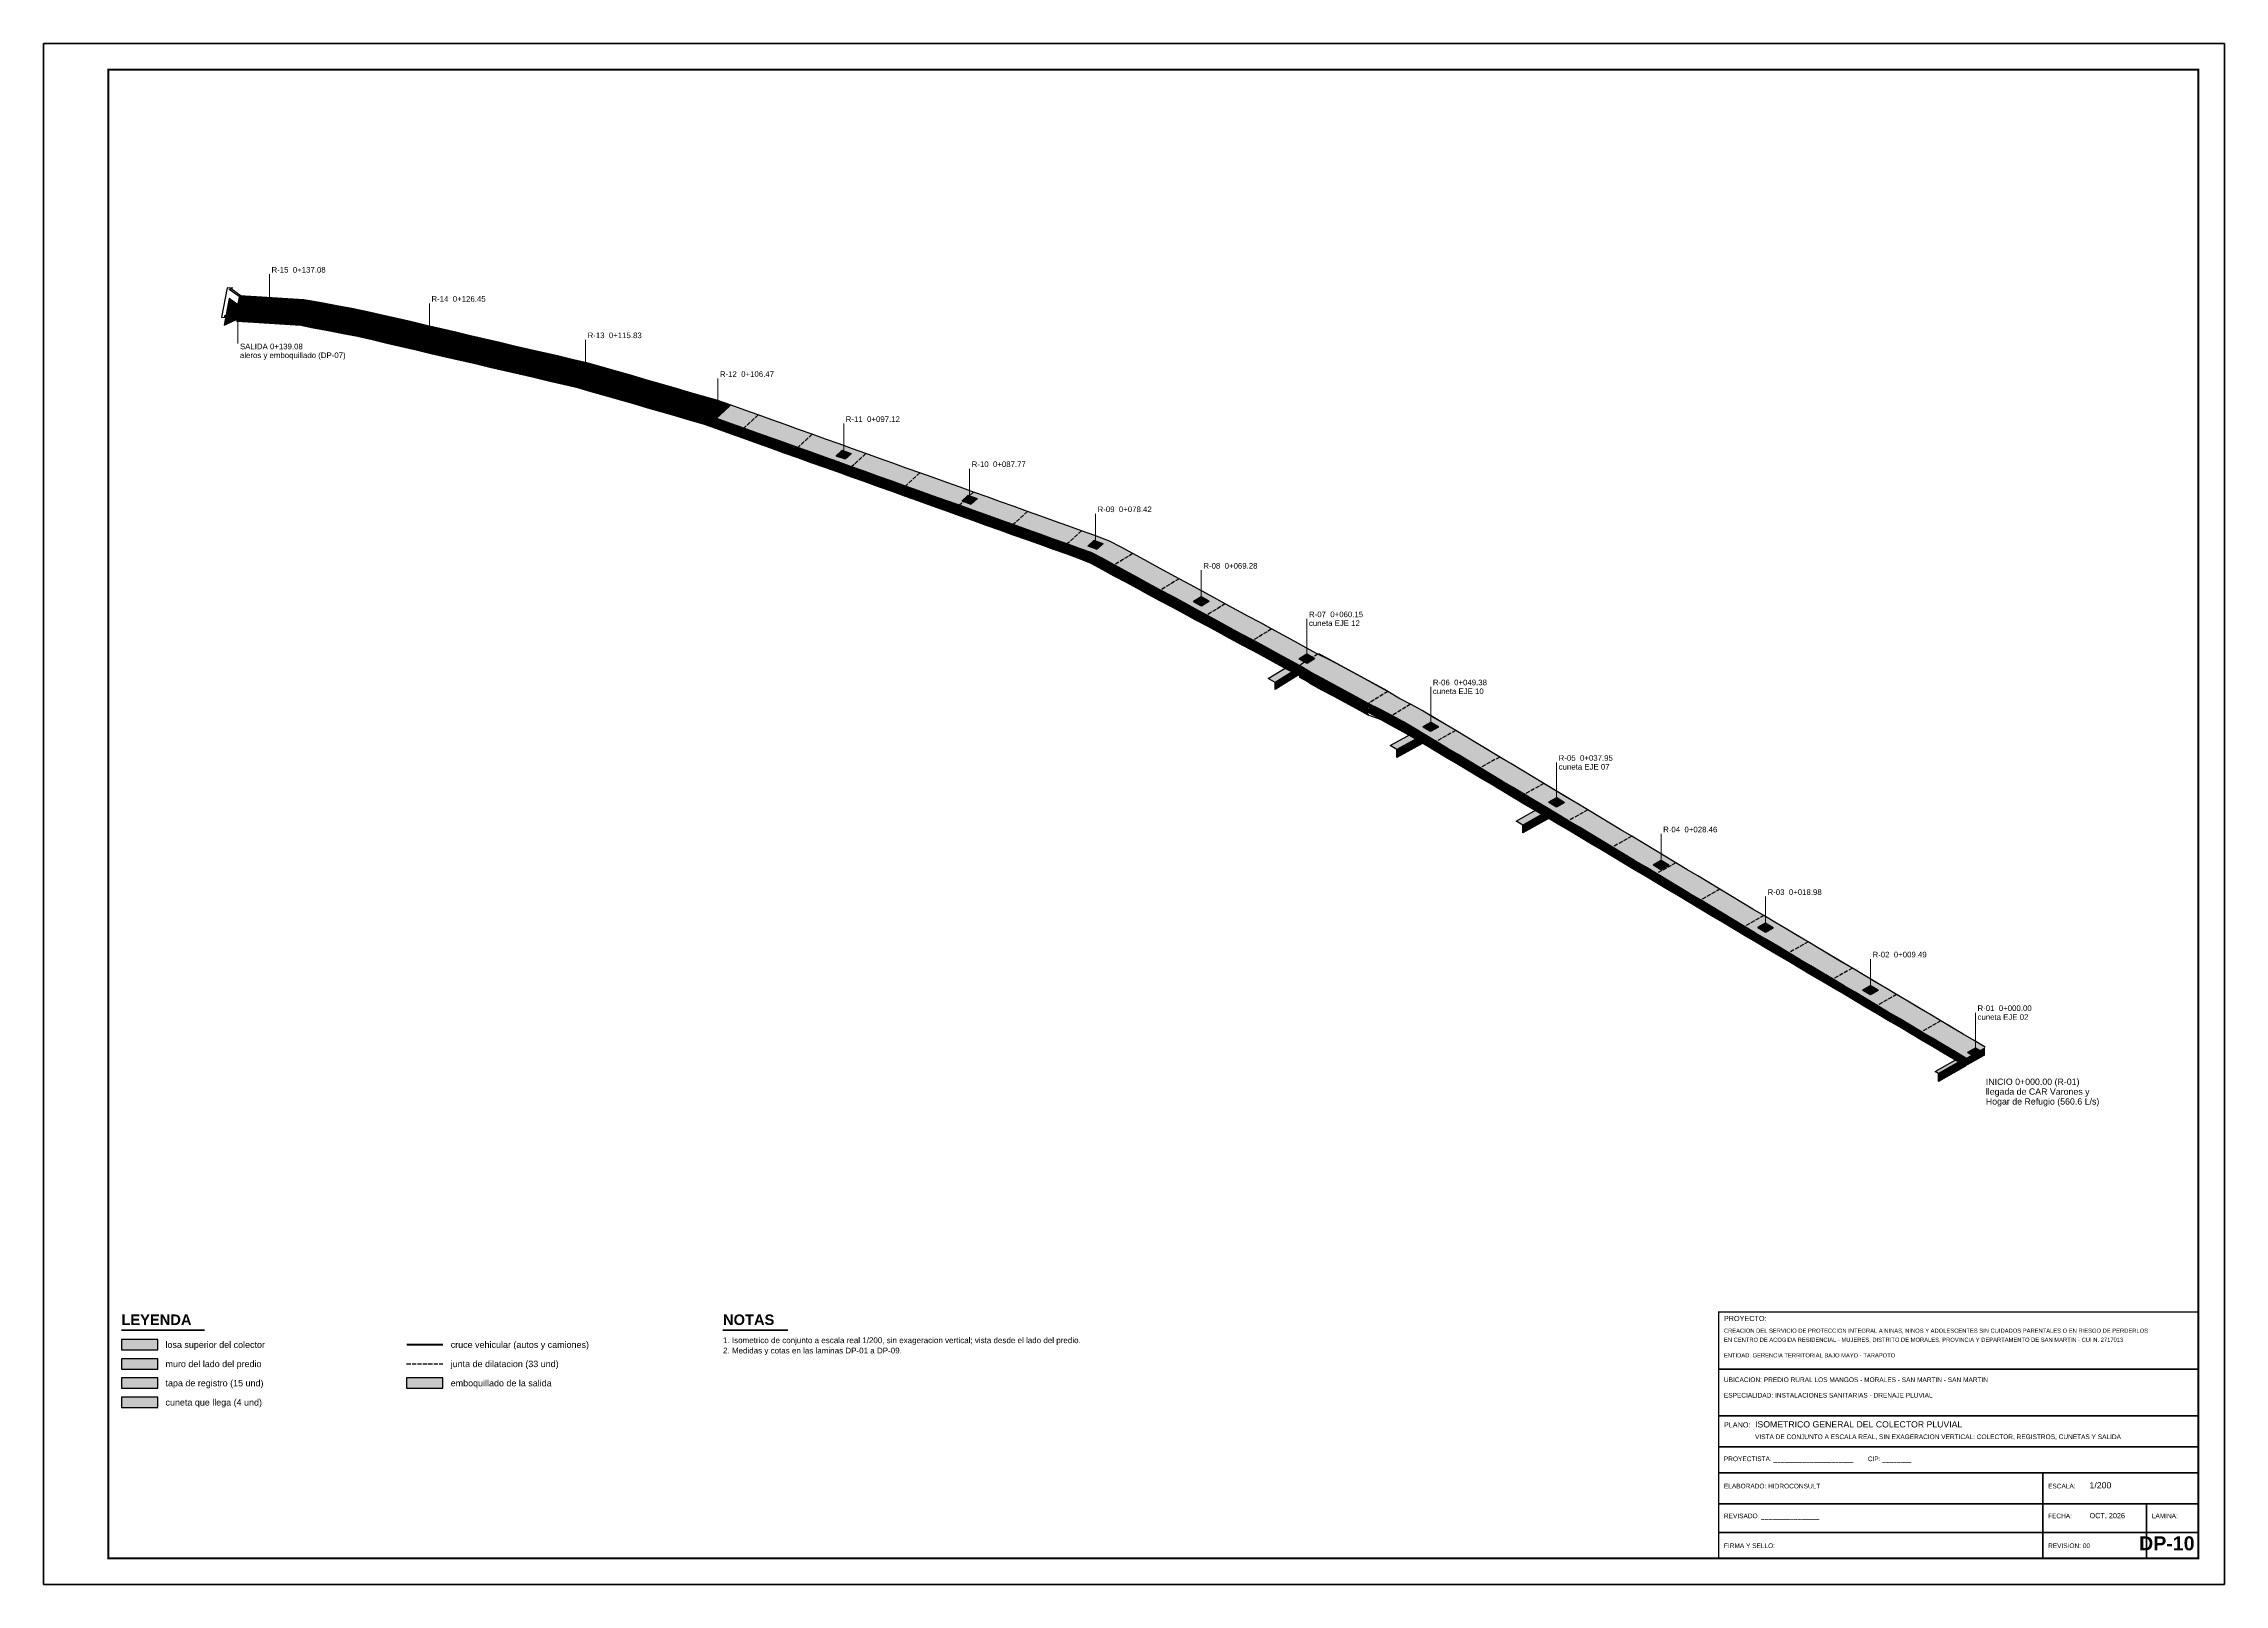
# Model space of a CAD drawing. Header units: metres. Extents: x -573 to 467, y -35 to 119.
# Drawn here: x 298.9 to 467.1, y 0 to 118.8 of the extents above; entities that cross this region are included whole.
import ezdxf
from ezdxf.enums import TextEntityAlignment as Align

# ---------------------------------------------------------------- set-up
doc = ezdxf.new("R2010")
doc.units = ezdxf.units.M
doc.header["$LTSCALE"] = 0.25
doc.linetypes.add('DASHED', pattern=[1.524, 1.27, -0.254])
for name, color, linetype in [('CRUCE-VEHICULAR', 30, 'CONTINUOUS'), ('ISO-ARISTAS', 8, 'CONTINUOUS'), ('JUNTAS', 8, 'DASHED'), ('LEYENDA', 7, 'CONTINUOUS'), ('ROTULO-TEXTO', 7, 'CONTINUOUS'), ('TEXTOS', 7, 'CONTINUOUS'), ('TEXTOS-NOTAS', 7, 'CONTINUOUS')]:
    doc.layers.add(name, color=color, linetype=linetype)
for name, color, linetype, true_color in [('ISO-CONCRETO-LAT1', 253, 'CONTINUOUS', 0xcecece), ('ISO-CONCRETO-LAT2', 252, 'CONTINUOUS', 0xb2b2b2), ('ISO-CONCRETO-SUP', 254, 'CONTINUOUS', 0xe8e8e8), ('ISO-CUNETA', 94, 'CONTINUOUS', 0xa8d6a8), ('ISO-PIEDRA', 34, 'CONTINUOUS', 0xc4b092), ('ISO-TAPA', 255, 'CONTINUOUS', 0xf8f4e6)]:
    doc.layers.add(name, color=color, linetype=linetype, true_color=true_color)
for name, color, linetype, lineweight in [('LLAMADAS', 30, 'CONTINUOUS', 18), ('MARCO', 7, 'CONTINUOUS', 50), ('REGISTRO', 32, 'CONTINUOUS', 35), ('ROTULO', 7, 'CONTINUOUS', 35), ('TITULOS', 160, 'CONTINUOUS', 35)]:
    doc.layers.add(name, color=color, linetype=linetype, lineweight=lineweight)
doc.styles.get("Standard").update_dxf_attribs({"font": 'arial.ttf'})
doc.styles.add('TITULOS', font='arialbd.ttf')

msp = doc.modelspace()

# ---------------------------------------------------------------- hatches: boundary and pattern name
at = {"layer": 'ISO-CONCRETO-LAT2', "true_color": 0xb2b2b2}
h = msp.add_hatch(color=7, dxfattribs=at)
h.dxf.hatch_style = 1
h.paths.add_polyline_path([(304.935, 16.598), (307.735, 16.598), (307.735, 17.398), (304.935, 17.398)])
at = {"layer": 'ISO-CONCRETO-SUP', "true_color": 0xe8e8e8}
h = msp.add_hatch(color=7, dxfattribs=at)
h.dxf.hatch_style = 1
h.paths.add_polyline_path([(304.935, 18.08), (307.735, 18.08), (307.735, 18.88), (304.935, 18.88)])
at = {"layer": 'ISO-CUNETA', "true_color": 0xa8d6a8}
h = msp.add_hatch(color=7, dxfattribs=at)
h.dxf.hatch_style = 1
h.paths.add_polyline_path([(304.935, 13.634), (307.735, 13.634), (307.735, 14.434), (304.935, 14.434)])
at = {"layer": 'ISO-PIEDRA', "true_color": 0xc4b092}
h = msp.add_hatch(color=7, dxfattribs=at)
h.dxf.hatch_style = 1
h.paths.add_polyline_path([(314.017, 98.593), (313.254, 99.146), (312.855, 97.098), (313.812, 97.539)])
h = msp.add_hatch(color=7, dxfattribs=at)
h.dxf.hatch_style = 1
h.paths.add_polyline_path([(326.935, 15.116), (329.735, 15.116), (329.735, 15.916), (326.935, 15.916)])
at = {"layer": 'ISO-TAPA', "true_color": 0xf8f4e6}
h = msp.add_hatch(color=7, dxfattribs=at)
h.dxf.hatch_style = 1
h.paths.add_polyline_path([(304.935, 15.116), (307.735, 15.116), (307.735, 15.916), (304.935, 15.916)])

# ---------------------------------------------------------------- linework, layer by layer
at = {"layer": 'CRUCE-VEHICULAR'}
for points, const_width in [([(401.088, 67.925), (400.553, 68.216), (400.017, 68.506), (399.482, 68.797), (398.946, 69.087), (398.411, 69.378), (397.876, 69.668), (397.34, 69.959), (396.805, 70.25), (396.269, 70.54), (395.734, 70.831)], 0.08), ([(402.632, 68.873), (402.096, 69.164), (401.561, 69.454), (401.025, 69.745), (400.49, 70.035), (399.954, 70.326), (399.419, 70.617), (398.883, 70.907), (398.348, 71.198), (397.812, 71.488), (397.277, 71.779)], 0.08), ([(418.87, 59.247), (417.441, 60.104), (416.013, 60.961), (414.584, 61.818), (413.156, 62.675), (411.727, 63.532), (410.299, 64.389), (408.87, 65.246), (407.442, 66.103), (406.013, 66.96), (404.5, 67.811)], 0.08), ([(417.334, 58.394), (415.906, 59.251), (414.477, 60.108), (413.049, 60.965), (411.62, 61.822), (410.192, 62.679), (408.763, 63.536), (407.335, 64.393), (405.906, 65.25), (404.478, 66.107), (403.04, 66.915)], 0.08), ([(446.361, 42.828), (445.021, 43.625), (443.68, 44.422), (442.34, 45.219), (440.999, 46.016), (439.659, 46.813), (438.318, 47.61), (436.978, 48.407), (435.637, 49.204), (434.297, 50), (432.956, 50.797)], 0.08), ([(444.833, 41.971), (443.492, 42.768), (442.152, 43.565), (440.811, 44.362), (439.471, 45.159), (438.13, 45.956), (436.79, 46.753), (435.449, 47.55), (434.109, 48.346), (432.768, 49.143), (431.428, 49.94)], 0.08), ([(326.935, 18.48), (329.735, 18.48)], 0.14)]:
    msp.add_lwpolyline(points, dxfattribs=dict(at, const_width=const_width))
at = {"layer": 'ISO-ARISTAS'}
for points in [[(313.517, 99.936), (313.091, 99.963), (312.651, 97.705), (313.077, 97.677)], [(314.017, 99.293), (313.254, 99.846), (313.397, 99.912), (314.161, 99.359)], [(314.031, 99.363), (313.798, 98.169)], [(448.682, 41.419), (447.829, 41.926), (446.975, 42.433), (446.122, 42.94), (445.269, 43.448), (444.415, 43.955), (443.562, 44.462), (442.709, 44.97), (441.856, 45.477), (441.002, 45.984), (440.149, 46.491), (439.296, 46.999), (438.442, 47.506), (437.589, 48.013), (436.736, 48.52), (435.883, 49.028), (435.029, 49.535), (434.176, 50.042), (433.323, 50.549), (432.474, 51.056), (431.625, 51.565), (430.776, 52.074), (429.927, 52.584), (429.077, 53.093), (428.228, 53.603), (427.379, 54.112), (426.529, 54.622), (425.68, 55.131), (424.831, 55.641), (423.982, 56.15), (423.132, 56.66), (422.283, 57.169), (421.434, 57.679), (420.584, 58.188), (419.735, 58.698), (418.886, 59.207), (418.037, 59.717), (417.187, 60.226), (416.338, 60.736), (415.489, 61.245), (414.639, 61.755), (413.79, 62.264), (412.941, 62.774), (412.092, 63.283), (411.242, 63.793), (410.393, 64.302), (409.544, 64.811), (408.694, 65.321), (407.845, 65.83), (406.996, 66.34), (406.147, 66.849), (405.25, 67.374), (404.358, 67.859), (403.465, 68.343), (402.615, 68.853), (401.722, 69.337), (400.83, 69.821), (399.938, 70.306), (399.045, 70.79), (398.153, 71.274), (397.218, 71.733), (396.326, 72.217), (395.433, 72.701), (394.541, 73.186), (393.649, 73.67), (392.756, 74.154), (391.864, 74.638), (390.971, 75.123), (390.079, 75.607), (389.186, 76.091), (388.294, 76.575), (387.401, 77.06), (386.509, 77.544), (385.616, 78.028), (384.724, 78.512), (383.832, 78.997), (382.939, 79.481), (382.047, 79.965), (381.154, 80.449), (380.015, 80.873), (378.977, 81.245), (377.938, 81.617), (376.9, 81.988), (375.861, 82.36), (374.823, 82.732), (373.784, 83.104), (372.745, 83.475), (371.707, 83.847), (370.668, 84.219), (369.63, 84.591), (368.591, 84.962), (367.553, 85.334), (366.514, 85.706), (365.475, 86.078), (364.437, 86.449), (363.398, 86.821), (362.36, 87.193), (361.321, 87.565), (360.283, 87.937), (359.244, 88.308), (358.206, 88.68), (357.167, 89.052), (356.128, 89.424), (355.09, 89.795), (354.051, 90.167), (353.013, 90.539), (351.974, 90.911), (350.85, 91.304), (349.757, 91.621), (348.664, 91.937), (347.572, 92.254), (346.479, 92.57), (345.386, 92.886), (344.294, 93.203), (343.201, 93.519), (342.109, 93.836), (340.932, 94.163), (339.798, 94.428), (338.664, 94.692), (337.531, 94.956), (336.397, 95.221), (335.263, 95.485), (334.129, 95.749), (332.995, 96.014), (331.862, 96.278), (330.728, 96.543), (329.594, 96.807), (328.46, 97.071), (327.326, 97.336), (326.192, 97.6), (325.059, 97.864), (323.925, 98.129), (322.7, 98.366), (321.538, 98.586), (320.376, 98.806), (319.001, 99.053), (317.784, 99.129), (316.567, 99.205), (315.35, 99.281), (314.035, 99.363)], [(313.812, 98.239), (312.855, 97.798), (312.969, 97.715), (313.926, 98.156)], [(447.188, 40.581), (446.335, 41.089), (445.482, 41.596), (444.628, 42.103), (443.775, 42.61), (442.922, 43.118), (442.069, 43.625), (441.215, 44.132), (440.362, 44.639), (439.509, 45.147), (438.655, 45.654), (437.802, 46.161), (436.949, 46.668), (436.096, 47.176), (435.242, 47.683), (434.389, 48.19), (433.536, 48.697), (432.682, 49.205), (431.829, 49.712), (430.974, 50.222), (430.125, 50.731), (429.276, 51.241), (428.426, 51.75), (427.577, 52.26), (426.728, 52.769), (425.879, 53.279), (425.029, 53.788), (424.18, 54.298), (423.331, 54.807), (422.481, 55.317), (421.632, 55.826), (420.783, 56.336), (419.934, 56.845), (419.084, 57.355), (418.235, 57.864), (417.386, 58.374), (416.536, 58.883), (415.687, 59.393), (414.838, 59.902), (413.989, 60.412), (413.139, 60.921), (412.29, 61.431), (411.441, 61.94), (410.591, 62.449), (409.742, 62.959), (408.893, 63.468), (408.044, 63.978), (407.194, 64.487), (406.345, 64.997), (405.496, 65.506), (404.646, 66.016), (403.824, 66.498), (402.932, 66.983), (402.04, 67.467), (401.105, 67.925), (400.213, 68.41), (399.32, 68.894), (398.428, 69.378), (397.535, 69.863), (396.643, 70.347), (395.792, 70.857), (394.9, 71.341), (394.008, 71.825), (393.115, 72.31), (392.223, 72.794), (391.33, 73.278), (390.438, 73.762), (389.545, 74.247), (388.653, 74.731), (387.76, 75.215), (386.868, 75.699), (385.975, 76.184), (385.083, 76.668), (384.191, 77.152), (383.298, 77.636), (382.406, 78.121), (381.513, 78.605), (380.621, 79.089), (379.728, 79.574), (378.912, 79.854), (377.873, 80.225), (376.835, 80.597), (375.796, 80.969), (374.758, 81.341), (373.719, 81.712), (372.68, 82.084), (371.642, 82.456), (370.603, 82.828), (369.565, 83.2), (368.526, 83.571), (367.488, 83.943), (366.449, 84.315), (365.41, 84.687), (364.372, 85.058), (363.333, 85.43), (362.295, 85.802), (361.256, 86.174), (360.218, 86.545), (359.179, 86.917), (358.141, 87.289), (357.102, 87.661), (356.063, 88.032), (355.025, 88.404), (353.986, 88.776), (352.948, 89.148), (351.909, 89.52), (350.871, 89.891), (349.909, 90.232), (348.816, 90.548), (347.724, 90.865), (346.631, 91.181), (345.538, 91.498), (344.446, 91.814), (343.353, 92.131), (342.261, 92.447), (341.168, 92.763), (340.145, 93.051), (339.011, 93.315), (337.877, 93.579), (336.743, 93.844), (335.61, 94.108), (334.476, 94.372), (333.342, 94.637), (332.208, 94.901), (331.074, 95.165), (329.94, 95.43), (328.807, 95.694), (327.673, 95.958), (326.539, 96.223), (325.405, 96.487), (324.271, 96.751), (323.138, 97.016), (322.042, 97.225), (320.88, 97.446), (319.718, 97.666), (318.768, 97.858), (317.551, 97.934), (316.334, 98.01), (315.117, 98.086), (313.803, 98.169)], [(447.188, 39.951), (446.335, 40.455), (445.482, 40.96), (444.628, 41.464), (443.775, 41.968), (442.922, 42.472), (442.069, 42.977), (441.215, 43.481), (440.362, 43.985), (439.509, 44.489), (438.655, 44.994), (437.802, 45.498), (436.949, 46.002), (436.096, 46.506), (435.242, 47.01), (434.389, 47.515), (433.536, 48.019), (432.682, 48.523), (431.829, 49.027), (430.974, 49.535), (430.125, 50.041), (429.276, 50.547), (428.426, 51.054), (427.577, 51.56), (426.728, 52.067), (425.879, 52.573), (425.029, 53.08), (424.18, 53.586), (423.331, 54.093), (422.481, 54.599), (421.632, 55.106), (420.783, 55.612), (419.934, 56.119), (419.084, 56.625), (418.235, 57.131), (417.386, 57.638), (416.536, 58.144), (415.687, 58.651), (414.838, 59.157), (413.989, 59.664), (413.139, 60.17), (412.29, 60.677), (411.441, 61.183), (410.591, 61.69), (409.742, 62.196), (408.893, 62.703), (408.044, 63.209), (407.194, 63.715), (406.345, 64.222), (405.496, 64.728), (404.646, 65.235), (403.824, 65.714), (402.932, 66.196), (402.04, 66.677), (401.105, 67.032), (400.213, 67.514), (399.32, 67.995), (398.428, 68.476), (397.535, 68.957), (396.643, 69.439), (395.792, 70.046), (394.9, 70.527), (394.008, 71.008), (393.115, 71.489), (392.223, 71.971), (391.33, 72.452), (390.438, 72.933), (389.545, 73.414), (388.653, 73.896), (387.76, 74.377), (386.868, 74.858), (385.975, 75.339), (385.083, 75.821), (384.191, 76.302), (383.298, 76.783), (382.406, 77.264), (381.513, 77.746), (380.621, 78.227), (379.728, 78.708), (378.912, 79.054), (377.873, 79.425), (376.835, 79.797), (375.796, 80.169), (374.758, 80.541), (373.719, 80.912), (372.68, 81.284), (371.642, 81.656), (370.603, 82.028), (369.565, 82.4), (368.526, 82.771), (367.488, 83.143), (366.449, 83.515), (365.41, 83.887), (364.372, 84.258), (363.333, 84.63), (362.295, 85.002), (361.256, 85.374), (360.218, 85.745), (359.179, 86.117), (358.141, 86.489), (357.102, 86.861), (356.063, 87.232), (355.025, 87.604), (353.986, 87.976), (352.948, 88.348), (351.909, 88.72), (350.871, 89.091), (349.909, 89.432), (348.816, 89.748), (347.724, 90.065), (346.631, 90.381), (345.538, 90.698), (344.446, 91.014), (343.353, 91.331), (342.261, 91.647), (341.168, 91.963), (340.145, 92.251), (339.011, 92.515), (337.877, 92.779), (336.743, 93.044), (335.61, 93.308), (334.476, 93.572), (333.342, 93.837), (332.208, 94.101), (331.074, 94.365), (329.94, 94.63), (328.807, 94.894), (327.673, 95.158), (326.539, 95.423), (325.405, 95.687), (324.271, 95.951), (323.138, 96.216), (322.042, 96.425), (320.88, 96.646), (319.718, 96.866), (318.768, 97.058), (317.551, 97.134), (316.334, 97.21), (315.117, 97.286), (313.803, 97.369)]]:
    msp.add_lwpolyline(points, dxfattribs=at)
for points in [[(314.017, 98.593), (313.254, 99.146), (312.855, 97.098), (313.812, 97.539)], [(395.905, 70.771), (393.913, 69.548), (393.378, 69.838), (395.37, 71.062)], [(395.905, 70.221), (393.913, 68.998), (393.913, 69.548), (395.905, 70.771)], [(405.406, 65.535), (403.31, 64.37), (402.8, 64.676), (404.896, 65.841)], [(405.406, 64.925), (403.31, 63.76), (403.31, 64.37), (405.406, 65.535)], [(415.113, 59.712), (413.017, 58.547), (412.508, 58.853), (414.603, 60.017)], [(415.113, 59.102), (413.017, 57.937), (413.017, 58.547), (415.113, 59.712)], [(447.166, 40.569), (445.08, 39.399), (444.824, 39.551), (446.91, 40.721)], [(447.166, 39.949), (445.08, 38.779), (445.08, 39.399), (447.166, 40.569)]]:
    msp.add_lwpolyline(points, close=True, dxfattribs=at)
at = {"layer": 'ISO-CONCRETO-LAT1', "true_color": 0xcecece}
msp.add_solid([(448.682, 40.789), (447.188, 39.951), (448.682, 41.419), (447.188, 40.581)], dxfattribs=at)
at = {"layer": 'ISO-CONCRETO-LAT2'}
msp.add_lwpolyline([(304.935, 16.598), (307.735, 16.598), (307.735, 17.398), (304.935, 17.398)], close=True, dxfattribs=at)
at = {"layer": 'ISO-CONCRETO-LAT2', "true_color": 0xb2b2b2}
for points in [[(315.117, 97.286), (313.803, 97.369), (315.117, 98.086), (313.803, 98.169)], [(316.334, 97.21), (315.117, 97.286), (316.334, 98.01), (315.117, 98.086)], [(317.551, 97.134), (316.334, 97.21), (317.551, 97.934), (316.334, 98.01)], [(318.768, 97.058), (317.551, 97.134), (318.768, 97.858), (317.551, 97.934)], [(319.718, 96.866), (318.768, 97.058), (319.718, 97.666), (318.768, 97.858)], [(320.88, 96.646), (319.718, 96.866), (320.88, 97.446), (319.718, 97.666)], [(322.042, 96.425), (320.88, 96.646), (322.042, 97.225), (320.88, 97.446)], [(323.138, 96.216), (322.042, 96.425), (323.138, 97.016), (322.042, 97.225)], [(324.271, 95.951), (323.138, 96.216), (324.271, 96.751), (323.138, 97.016)], [(325.405, 95.687), (324.271, 95.951), (325.405, 96.487), (324.271, 96.751)], [(326.539, 95.423), (325.405, 95.687), (326.539, 96.223), (325.405, 96.487)], [(327.673, 95.158), (326.539, 95.423), (327.673, 95.958), (326.539, 96.223)], [(328.807, 94.894), (327.673, 95.158), (328.807, 95.694), (327.673, 95.958)], [(329.94, 94.63), (328.807, 94.894), (329.94, 95.43), (328.807, 95.694)], [(331.074, 94.365), (329.94, 94.63), (331.074, 95.165), (329.94, 95.43)], [(332.208, 94.101), (331.074, 94.365), (332.208, 94.901), (331.074, 95.165)], [(333.342, 93.837), (332.208, 94.101), (333.342, 94.637), (332.208, 94.901)], [(334.476, 93.572), (333.342, 93.837), (334.476, 94.372), (333.342, 94.637)], [(335.61, 93.308), (334.476, 93.572), (335.61, 94.108), (334.476, 94.372)], [(336.743, 93.044), (335.61, 93.308), (336.743, 93.844), (335.61, 94.108)], [(337.877, 92.779), (336.743, 93.044), (337.877, 93.579), (336.743, 93.844)], [(339.011, 92.515), (337.877, 92.779), (339.011, 93.315), (337.877, 93.579)], [(340.145, 92.251), (339.011, 92.515), (340.145, 93.051), (339.011, 93.315)], [(341.168, 91.963), (340.145, 92.251), (341.168, 92.763), (340.145, 93.051)], [(342.261, 91.647), (341.168, 91.963), (342.261, 92.447), (341.168, 92.763)], [(343.353, 91.331), (342.261, 91.647), (343.353, 92.131), (342.261, 92.447)], [(344.446, 91.014), (343.353, 91.331), (344.446, 91.814), (343.353, 92.131)], [(345.538, 90.698), (344.446, 91.014), (345.538, 91.498), (344.446, 91.814)], [(346.631, 90.381), (345.538, 90.698), (346.631, 91.181), (345.538, 91.498)], [(347.724, 90.065), (346.631, 90.381), (347.724, 90.865), (346.631, 91.181)], [(348.816, 89.748), (347.724, 90.065), (348.816, 90.548), (347.724, 90.865)], [(349.909, 89.432), (348.816, 89.748), (349.909, 90.232), (348.816, 90.548)], [(350.871, 89.091), (349.909, 89.432), (350.871, 89.891), (349.909, 90.232)], [(351.909, 88.72), (350.871, 89.091), (351.909, 89.52), (350.871, 89.891)], [(352.948, 88.348), (351.909, 88.72), (352.948, 89.148), (351.909, 89.52)], [(353.986, 87.976), (352.948, 88.348), (353.986, 88.776), (352.948, 89.148)], [(355.025, 87.604), (353.986, 87.976), (355.025, 88.404), (353.986, 88.776)], [(356.063, 87.232), (355.025, 87.604), (356.063, 88.032), (355.025, 88.404)], [(357.102, 86.861), (356.063, 87.232), (357.102, 87.661), (356.063, 88.032)], [(358.141, 86.489), (357.102, 86.861), (358.141, 87.289), (357.102, 87.661)], [(359.179, 86.117), (358.141, 86.489), (359.179, 86.917), (358.141, 87.289)], [(360.218, 85.745), (359.179, 86.117), (360.218, 86.545), (359.179, 86.917)], [(361.256, 85.374), (360.218, 85.745), (361.256, 86.174), (360.218, 86.545)], [(362.295, 85.002), (361.256, 85.374), (362.295, 85.802), (361.256, 86.174)], [(363.333, 84.63), (362.295, 85.002), (363.333, 85.43), (362.295, 85.802)], [(364.372, 84.258), (363.333, 84.63), (364.372, 85.058), (363.333, 85.43)], [(365.41, 83.887), (364.372, 84.258), (365.41, 84.687), (364.372, 85.058)], [(366.449, 83.515), (365.41, 83.887), (366.449, 84.315), (365.41, 84.687)], [(367.488, 83.143), (366.449, 83.515), (367.488, 83.943), (366.449, 84.315)], [(368.526, 82.771), (367.488, 83.143), (368.526, 83.571), (367.488, 83.943)], [(369.565, 82.4), (368.526, 82.771), (369.565, 83.2), (368.526, 83.571)], [(370.603, 82.028), (369.565, 82.4), (370.603, 82.828), (369.565, 83.2)], [(371.642, 81.656), (370.603, 82.028), (371.642, 82.456), (370.603, 82.828)], [(372.68, 81.284), (371.642, 81.656), (372.68, 82.084), (371.642, 82.456)], [(373.719, 80.912), (372.68, 81.284), (373.719, 81.712), (372.68, 82.084)], [(374.758, 80.541), (373.719, 80.912), (374.758, 81.341), (373.719, 81.712)], [(375.796, 80.169), (374.758, 80.541), (375.796, 80.969), (374.758, 81.341)], [(376.835, 79.797), (375.796, 80.169), (376.835, 80.597), (375.796, 80.969)], [(377.873, 79.425), (376.835, 79.797), (377.873, 80.225), (376.835, 80.597)], [(378.912, 79.054), (377.873, 79.425), (378.912, 79.854), (377.873, 80.225)], [(379.728, 78.708), (378.912, 79.054), (379.728, 79.574), (378.912, 79.854)], [(380.621, 78.227), (379.728, 78.708), (380.621, 79.089), (379.728, 79.574)], [(381.513, 77.746), (380.621, 78.227), (381.513, 78.605), (380.621, 79.089)], [(382.406, 77.264), (381.513, 77.746), (382.406, 78.121), (381.513, 78.605)], [(383.298, 76.783), (382.406, 77.264), (383.298, 77.636), (382.406, 78.121)], [(384.191, 76.302), (383.298, 76.783), (384.191, 77.152), (383.298, 77.636)], [(385.083, 75.821), (384.191, 76.302), (385.083, 76.668), (384.191, 77.152)], [(385.975, 75.339), (385.083, 75.821), (385.975, 76.184), (385.083, 76.668)], [(386.868, 74.858), (385.975, 75.339), (386.868, 75.699), (385.975, 76.184)], [(387.76, 74.377), (386.868, 74.858), (387.76, 75.215), (386.868, 75.699)], [(388.653, 73.896), (387.76, 74.377), (388.653, 74.731), (387.76, 75.215)], [(389.545, 73.414), (388.653, 73.896), (389.545, 74.247), (388.653, 74.731)], [(390.438, 72.933), (389.545, 73.414), (390.438, 73.762), (389.545, 74.247)], [(391.33, 72.452), (390.438, 72.933), (391.33, 73.278), (390.438, 73.762)], [(392.223, 71.971), (391.33, 72.452), (392.223, 72.794), (391.33, 73.278)], [(393.115, 71.489), (392.223, 71.971), (393.115, 72.31), (392.223, 72.794)], [(394.008, 71.008), (393.115, 71.489), (394.008, 71.825), (393.115, 72.31)], [(394.9, 70.527), (394.008, 71.008), (394.9, 71.341), (394.008, 71.825)], [(395.792, 70.046), (394.9, 70.527), (395.792, 70.857), (394.9, 71.341)], [(396.643, 69.439), (395.75, 69.92), (396.643, 70.347), (395.75, 70.831)], [(397.535, 68.957), (396.643, 69.439), (397.535, 69.863), (396.643, 70.347)], [(398.428, 68.476), (397.535, 68.957), (398.428, 69.378), (397.535, 69.863)], [(399.32, 67.995), (398.428, 68.476), (399.32, 68.894), (398.428, 69.378)], [(400.213, 67.514), (399.32, 67.995), (400.213, 68.41), (399.32, 68.894)], [(401.105, 67.032), (400.213, 67.514), (401.105, 67.925), (400.213, 68.41)], [(402.04, 66.677), (401.147, 67.158), (402.04, 67.467), (401.147, 67.951)], [(402.932, 66.196), (402.04, 66.677), (402.932, 66.983), (402.04, 67.467)], [(403.824, 65.714), (402.932, 66.196), (403.824, 66.498), (402.932, 66.983)], [(404.646, 65.235), (403.824, 65.714), (404.646, 66.016), (403.824, 66.498)], [(405.496, 64.728), (404.646, 65.235), (405.496, 65.506), (404.646, 66.016)], [(406.345, 64.222), (405.496, 64.728), (406.345, 64.997), (405.496, 65.506)], [(407.194, 63.715), (406.345, 64.222), (407.194, 64.487), (406.345, 64.997)], [(408.044, 63.209), (407.194, 63.715), (408.044, 63.978), (407.194, 64.487)], [(408.893, 62.703), (408.044, 63.209), (408.893, 63.468), (408.044, 63.978)], [(409.742, 62.196), (408.893, 62.703), (409.742, 62.959), (408.893, 63.468)], [(410.591, 61.69), (409.742, 62.196), (410.591, 62.449), (409.742, 62.959)], [(411.441, 61.183), (410.591, 61.69), (411.441, 61.94), (410.591, 62.449)], [(412.29, 60.677), (411.441, 61.183), (412.29, 61.431), (411.441, 61.94)], [(413.139, 60.17), (412.29, 60.677), (413.139, 60.921), (412.29, 61.431)], [(413.989, 59.664), (413.139, 60.17), (413.989, 60.412), (413.139, 60.921)], [(414.838, 59.157), (413.989, 59.664), (414.838, 59.902), (413.989, 60.412)], [(415.687, 58.651), (414.838, 59.157), (415.687, 59.393), (414.838, 59.902)], [(416.536, 58.144), (415.687, 58.651), (416.536, 58.883), (415.687, 59.393)], [(417.386, 57.638), (416.536, 58.144), (417.386, 58.374), (416.536, 58.883)], [(418.235, 57.131), (417.386, 57.638), (418.235, 57.864), (417.386, 58.374)], [(419.084, 56.625), (418.235, 57.131), (419.084, 57.355), (418.235, 57.864)], [(419.934, 56.119), (419.084, 56.625), (419.934, 56.845), (419.084, 57.355)], [(420.783, 55.612), (419.934, 56.119), (420.783, 56.336), (419.934, 56.845)], [(421.632, 55.106), (420.783, 55.612), (421.632, 55.826), (420.783, 56.336)], [(422.481, 54.599), (421.632, 55.106), (422.481, 55.317), (421.632, 55.826)], [(423.331, 54.093), (422.481, 54.599), (423.331, 54.807), (422.481, 55.317)], [(424.18, 53.586), (423.331, 54.093), (424.18, 54.298), (423.331, 54.807)], [(425.029, 53.08), (424.18, 53.586), (425.029, 53.788), (424.18, 54.298)], [(425.879, 52.573), (425.029, 53.08), (425.879, 53.279), (425.029, 53.788)], [(426.728, 52.067), (425.879, 52.573), (426.728, 52.769), (425.879, 53.279)], [(427.577, 51.56), (426.728, 52.067), (427.577, 52.26), (426.728, 52.769)], [(428.426, 51.054), (427.577, 51.56), (428.426, 51.75), (427.577, 52.26)], [(429.276, 50.547), (428.426, 51.054), (429.276, 51.241), (428.426, 51.75)], [(430.125, 50.041), (429.276, 50.547), (430.125, 50.731), (429.276, 51.241)], [(430.974, 49.535), (430.125, 50.041), (430.974, 50.222), (430.125, 50.731)], [(431.829, 49.027), (430.974, 49.535), (431.829, 49.712), (430.974, 50.222)], [(432.682, 48.523), (431.829, 49.027), (432.682, 49.205), (431.829, 49.712)], [(433.536, 48.019), (432.682, 48.523), (433.536, 48.697), (432.682, 49.205)], [(434.389, 47.515), (433.536, 48.019), (434.389, 48.19), (433.536, 48.697)], [(435.242, 47.01), (434.389, 47.515), (435.242, 47.683), (434.389, 48.19)], [(436.096, 46.506), (435.242, 47.01), (436.096, 47.176), (435.242, 47.683)], [(436.949, 46.002), (436.096, 46.506), (436.949, 46.668), (436.096, 47.176)], [(437.802, 45.498), (436.949, 46.002), (437.802, 46.161), (436.949, 46.668)], [(438.655, 44.994), (437.802, 45.498), (438.655, 45.654), (437.802, 46.161)], [(439.509, 44.489), (438.655, 44.994), (439.509, 45.147), (438.655, 45.654)], [(440.362, 43.985), (439.509, 44.489), (440.362, 44.639), (439.509, 45.147)], [(441.215, 43.481), (440.362, 43.985), (441.215, 44.132), (440.362, 44.639)], [(442.069, 42.977), (441.215, 43.481), (442.069, 43.625), (441.215, 44.132)], [(442.922, 42.472), (442.069, 42.977), (442.922, 43.118), (442.069, 43.625)], [(443.775, 41.968), (442.922, 42.472), (443.775, 42.61), (442.922, 43.118)], [(444.628, 41.464), (443.775, 41.968), (444.628, 42.103), (443.775, 42.61)], [(445.482, 40.96), (444.628, 41.464), (445.482, 41.596), (444.628, 42.103)], [(446.335, 40.455), (445.482, 40.96), (446.335, 41.089), (445.482, 41.596)], [(447.188, 39.951), (446.335, 40.455), (447.188, 40.581), (446.335, 41.089)]]:
    msp.add_solid(points, dxfattribs=at)
at = {"layer": 'ISO-CONCRETO-SUP'}
msp.add_lwpolyline([(304.935, 18.08), (307.735, 18.08), (307.735, 18.88), (304.935, 18.88)], close=True, dxfattribs=at)
at = {"layer": 'ISO-CONCRETO-SUP', "true_color": 0xe8e8e8}
for points in [[(315.35, 99.281), (314.035, 99.363), (315.117, 98.086), (313.803, 98.169)], [(316.567, 99.205), (315.35, 99.281), (316.334, 98.01), (315.117, 98.086)], [(317.784, 99.129), (316.567, 99.205), (317.551, 97.934), (316.334, 98.01)], [(319.001, 99.053), (317.784, 99.129), (318.768, 97.858), (317.551, 97.934)], [(320.376, 98.806), (319.001, 99.053), (319.718, 97.666), (318.768, 97.858)], [(321.538, 98.586), (320.376, 98.806), (320.88, 97.446), (319.718, 97.666)], [(322.7, 98.366), (321.538, 98.586), (322.042, 97.225), (320.88, 97.446)], [(323.925, 98.129), (322.7, 98.366), (323.138, 97.016), (322.042, 97.225)], [(325.059, 97.864), (323.925, 98.129), (324.271, 96.751), (323.138, 97.016)], [(326.192, 97.6), (325.059, 97.864), (325.405, 96.487), (324.271, 96.751)], [(327.326, 97.336), (326.192, 97.6), (326.539, 96.223), (325.405, 96.487)], [(328.46, 97.071), (327.326, 97.336), (327.673, 95.958), (326.539, 96.223)], [(329.594, 96.807), (328.46, 97.071), (328.807, 95.694), (327.673, 95.958)], [(330.728, 96.543), (329.594, 96.807), (329.94, 95.43), (328.807, 95.694)], [(331.862, 96.278), (330.728, 96.543), (331.074, 95.165), (329.94, 95.43)], [(332.995, 96.014), (331.862, 96.278), (332.208, 94.901), (331.074, 95.165)], [(334.129, 95.749), (332.995, 96.014), (333.342, 94.637), (332.208, 94.901)], [(335.263, 95.485), (334.129, 95.749), (334.476, 94.372), (333.342, 94.637)], [(336.397, 95.221), (335.263, 95.485), (335.61, 94.108), (334.476, 94.372)], [(337.531, 94.956), (336.397, 95.221), (336.743, 93.844), (335.61, 94.108)], [(338.664, 94.692), (337.531, 94.956), (337.877, 93.579), (336.743, 93.844)], [(339.798, 94.428), (338.664, 94.692), (339.011, 93.315), (337.877, 93.579)], [(340.932, 94.163), (339.798, 94.428), (340.145, 93.051), (339.011, 93.315)], [(342.109, 93.836), (340.932, 94.163), (341.168, 92.763), (340.145, 93.051)], [(343.201, 93.519), (342.109, 93.836), (342.261, 92.447), (341.168, 92.763)], [(344.294, 93.203), (343.201, 93.519), (343.353, 92.131), (342.261, 92.447)], [(345.386, 92.886), (344.294, 93.203), (344.446, 91.814), (343.353, 92.131)], [(346.479, 92.57), (345.386, 92.886), (345.538, 91.498), (344.446, 91.814)], [(347.572, 92.254), (346.479, 92.57), (346.631, 91.181), (345.538, 91.498)], [(348.664, 91.937), (347.572, 92.254), (347.724, 90.865), (346.631, 91.181)], [(349.757, 91.621), (348.664, 91.937), (348.816, 90.548), (347.724, 90.865)], [(350.85, 91.304), (349.757, 91.621), (349.909, 90.232), (348.816, 90.548)], [(351.974, 90.911), (350.85, 91.304), (350.871, 89.891), (349.909, 90.232)], [(353.013, 90.539), (351.974, 90.911), (351.909, 89.52), (350.871, 89.891)], [(354.051, 90.167), (353.013, 90.539), (352.948, 89.148), (351.909, 89.52)], [(355.09, 89.795), (354.051, 90.167), (353.986, 88.776), (352.948, 89.148)], [(356.128, 89.424), (355.09, 89.795), (355.025, 88.404), (353.986, 88.776)], [(357.167, 89.052), (356.128, 89.424), (356.063, 88.032), (355.025, 88.404)], [(358.206, 88.68), (357.167, 89.052), (357.102, 87.661), (356.063, 88.032)], [(359.244, 88.308), (358.206, 88.68), (358.141, 87.289), (357.102, 87.661)], [(360.283, 87.937), (359.244, 88.308), (359.179, 86.917), (358.141, 87.289)], [(361.321, 87.565), (360.283, 87.937), (360.218, 86.545), (359.179, 86.917)], [(362.36, 87.193), (361.321, 87.565), (361.256, 86.174), (360.218, 86.545)], [(363.398, 86.821), (362.36, 87.193), (362.295, 85.802), (361.256, 86.174)], [(364.437, 86.449), (363.398, 86.821), (363.333, 85.43), (362.295, 85.802)], [(365.475, 86.078), (364.437, 86.449), (364.372, 85.058), (363.333, 85.43)], [(366.514, 85.706), (365.475, 86.078), (365.41, 84.687), (364.372, 85.058)], [(367.553, 85.334), (366.514, 85.706), (366.449, 84.315), (365.41, 84.687)], [(368.591, 84.962), (367.553, 85.334), (367.488, 83.943), (366.449, 84.315)], [(369.63, 84.591), (368.591, 84.962), (368.526, 83.571), (367.488, 83.943)], [(370.668, 84.219), (369.63, 84.591), (369.565, 83.2), (368.526, 83.571)], [(371.707, 83.847), (370.668, 84.219), (370.603, 82.828), (369.565, 83.2)], [(372.745, 83.475), (371.707, 83.847), (371.642, 82.456), (370.603, 82.828)], [(373.784, 83.104), (372.745, 83.475), (372.68, 82.084), (371.642, 82.456)], [(374.823, 82.732), (373.784, 83.104), (373.719, 81.712), (372.68, 82.084)], [(375.861, 82.36), (374.823, 82.732), (374.758, 81.341), (373.719, 81.712)], [(376.9, 81.988), (375.861, 82.36), (375.796, 80.969), (374.758, 81.341)], [(377.938, 81.617), (376.9, 81.988), (376.835, 80.597), (375.796, 80.969)], [(378.977, 81.245), (377.938, 81.617), (377.873, 80.225), (376.835, 80.597)], [(380.015, 80.873), (378.977, 81.245), (378.912, 79.854), (377.873, 80.225)], [(381.154, 80.449), (380.015, 80.873), (379.728, 79.574), (378.912, 79.854)], [(382.047, 79.965), (381.154, 80.449), (380.621, 79.089), (379.728, 79.574)], [(382.939, 79.481), (382.047, 79.965), (381.513, 78.605), (380.621, 79.089)], [(383.832, 78.997), (382.939, 79.481), (382.406, 78.121), (381.513, 78.605)], [(384.724, 78.512), (383.832, 78.997), (383.298, 77.636), (382.406, 78.121)], [(385.616, 78.028), (384.724, 78.512), (384.191, 77.152), (383.298, 77.636)], [(386.509, 77.544), (385.616, 78.028), (385.083, 76.668), (384.191, 77.152)], [(387.401, 77.06), (386.509, 77.544), (385.975, 76.184), (385.083, 76.668)], [(388.294, 76.575), (387.401, 77.06), (386.868, 75.699), (385.975, 76.184)], [(389.186, 76.091), (388.294, 76.575), (387.76, 75.215), (386.868, 75.699)], [(390.079, 75.607), (389.186, 76.091), (388.653, 74.731), (387.76, 75.215)], [(390.971, 75.123), (390.079, 75.607), (389.545, 74.247), (388.653, 74.731)], [(391.864, 74.638), (390.971, 75.123), (390.438, 73.762), (389.545, 74.247)], [(392.756, 74.154), (391.864, 74.638), (391.33, 73.278), (390.438, 73.762)], [(393.649, 73.67), (392.756, 74.154), (392.223, 72.794), (391.33, 73.278)], [(394.541, 73.186), (393.649, 73.67), (393.115, 72.31), (392.223, 72.794)], [(395.433, 72.701), (394.541, 73.186), (394.008, 71.825), (393.115, 72.31)], [(396.326, 72.217), (395.433, 72.701), (394.9, 71.341), (394.008, 71.825)], [(397.218, 71.733), (396.326, 72.217), (395.792, 70.857), (394.9, 71.341)], [(398.153, 71.274), (397.26, 71.758), (396.643, 70.347), (395.75, 70.831)], [(399.045, 70.79), (398.153, 71.274), (397.535, 69.863), (396.643, 70.347)], [(399.938, 70.306), (399.045, 70.79), (398.428, 69.378), (397.535, 69.863)], [(400.83, 69.821), (399.938, 70.306), (399.32, 68.894), (398.428, 69.378)], [(401.722, 69.337), (400.83, 69.821), (400.213, 68.41), (399.32, 68.894)], [(402.615, 68.853), (401.722, 69.337), (401.105, 67.925), (400.213, 68.41)], [(403.465, 68.343), (402.573, 68.827), (402.04, 67.467), (401.147, 67.951)], [(404.358, 67.859), (403.465, 68.343), (402.932, 66.983), (402.04, 67.467)], [(405.25, 67.374), (404.358, 67.859), (403.824, 66.498), (402.932, 66.983)], [(406.147, 66.849), (405.25, 67.374), (404.646, 66.016), (403.824, 66.498)], [(406.996, 66.34), (406.147, 66.849), (405.496, 65.506), (404.646, 66.016)], [(407.845, 65.83), (406.996, 66.34), (406.345, 64.997), (405.496, 65.506)], [(408.694, 65.321), (407.845, 65.83), (407.194, 64.487), (406.345, 64.997)], [(409.544, 64.811), (408.694, 65.321), (408.044, 63.978), (407.194, 64.487)], [(410.393, 64.302), (409.544, 64.811), (408.893, 63.468), (408.044, 63.978)], [(411.242, 63.793), (410.393, 64.302), (409.742, 62.959), (408.893, 63.468)], [(412.092, 63.283), (411.242, 63.793), (410.591, 62.449), (409.742, 62.959)], [(412.941, 62.774), (412.092, 63.283), (411.441, 61.94), (410.591, 62.449)], [(413.79, 62.264), (412.941, 62.774), (412.29, 61.431), (411.441, 61.94)], [(414.639, 61.755), (413.79, 62.264), (413.139, 60.921), (412.29, 61.431)], [(415.489, 61.245), (414.639, 61.755), (413.989, 60.412), (413.139, 60.921)], [(416.338, 60.736), (415.489, 61.245), (414.838, 59.902), (413.989, 60.412)], [(417.187, 60.226), (416.338, 60.736), (415.687, 59.393), (414.838, 59.902)], [(418.037, 59.717), (417.187, 60.226), (416.536, 58.883), (415.687, 59.393)], [(418.886, 59.207), (418.037, 59.717), (417.386, 58.374), (416.536, 58.883)], [(419.735, 58.698), (418.886, 59.207), (418.235, 57.864), (417.386, 58.374)], [(420.584, 58.188), (419.735, 58.698), (419.084, 57.355), (418.235, 57.864)], [(421.434, 57.679), (420.584, 58.188), (419.934, 56.845), (419.084, 57.355)], [(422.283, 57.169), (421.434, 57.679), (420.783, 56.336), (419.934, 56.845)], [(423.132, 56.66), (422.283, 57.169), (421.632, 55.826), (420.783, 56.336)], [(423.982, 56.15), (423.132, 56.66), (422.481, 55.317), (421.632, 55.826)], [(424.831, 55.641), (423.982, 56.15), (423.331, 54.807), (422.481, 55.317)], [(425.68, 55.131), (424.831, 55.641), (424.18, 54.298), (423.331, 54.807)], [(426.529, 54.622), (425.68, 55.131), (425.029, 53.788), (424.18, 54.298)], [(427.379, 54.112), (426.529, 54.622), (425.879, 53.279), (425.029, 53.788)], [(428.228, 53.603), (427.379, 54.112), (426.728, 52.769), (425.879, 53.279)], [(429.077, 53.093), (428.228, 53.603), (427.577, 52.26), (426.728, 52.769)], [(429.927, 52.584), (429.077, 53.093), (428.426, 51.75), (427.577, 52.26)], [(430.776, 52.074), (429.927, 52.584), (429.276, 51.241), (428.426, 51.75)], [(431.625, 51.565), (430.776, 52.074), (430.125, 50.731), (429.276, 51.241)], [(432.474, 51.056), (431.625, 51.565), (430.974, 50.222), (430.125, 50.731)], [(433.323, 50.549), (432.474, 51.056), (431.829, 49.712), (430.974, 50.222)], [(434.176, 50.042), (433.323, 50.549), (432.682, 49.205), (431.829, 49.712)], [(435.029, 49.535), (434.176, 50.042), (433.536, 48.697), (432.682, 49.205)], [(435.883, 49.028), (435.029, 49.535), (434.389, 48.19), (433.536, 48.697)], [(436.736, 48.52), (435.883, 49.028), (435.242, 47.683), (434.389, 48.19)], [(437.589, 48.013), (436.736, 48.52), (436.096, 47.176), (435.242, 47.683)], [(438.442, 47.506), (437.589, 48.013), (436.949, 46.668), (436.096, 47.176)], [(439.296, 46.999), (438.442, 47.506), (437.802, 46.161), (436.949, 46.668)], [(440.149, 46.491), (439.296, 46.999), (438.655, 45.654), (437.802, 46.161)], [(441.002, 45.984), (440.149, 46.491), (439.509, 45.147), (438.655, 45.654)], [(441.856, 45.477), (441.002, 45.984), (440.362, 44.639), (439.509, 45.147)], [(442.709, 44.97), (441.856, 45.477), (441.215, 44.132), (440.362, 44.639)], [(443.562, 44.462), (442.709, 44.97), (442.069, 43.625), (441.215, 44.132)], [(444.415, 43.955), (443.562, 44.462), (442.922, 43.118), (442.069, 43.625)], [(445.269, 43.448), (444.415, 43.955), (443.775, 42.61), (442.922, 43.118)], [(446.122, 42.94), (445.269, 43.448), (444.628, 42.103), (443.775, 42.61)], [(446.975, 42.433), (446.122, 42.94), (445.482, 41.596), (444.628, 42.103)], [(447.829, 41.926), (446.975, 42.433), (446.335, 41.089), (445.482, 41.596)], [(448.682, 41.419), (447.829, 41.926), (447.188, 40.581), (446.335, 41.089)]]:
    msp.add_solid(points, dxfattribs=at)
at = {"layer": 'ISO-CUNETA'}
msp.add_lwpolyline([(304.935, 13.634), (307.735, 13.634), (307.735, 14.434), (304.935, 14.434)], close=True, dxfattribs=at)
at = {"layer": 'ISO-CUNETA', "true_color": 0xa8d6a8}
for points in [[(395.905, 70.771), (393.913, 69.548), (395.37, 71.062), (393.378, 69.838)], [(395.905, 70.221), (393.913, 68.998), (395.905, 70.771), (393.913, 69.548)], [(405.406, 65.535), (403.31, 64.37), (404.896, 65.841), (402.8, 64.676)], [(405.406, 64.925), (403.31, 63.76), (405.406, 65.535), (403.31, 64.37)], [(415.113, 59.712), (413.017, 58.547), (414.603, 60.017), (412.508, 58.853)], [(415.113, 59.102), (413.017, 57.937), (415.113, 59.712), (413.017, 58.547)], [(447.166, 40.569), (445.08, 39.399), (446.91, 40.721), (444.824, 39.551)], [(447.166, 39.949), (445.08, 38.779), (447.166, 40.569), (445.08, 39.399)]]:
    msp.add_solid(points, dxfattribs=at)
at = {"layer": 'ISO-PIEDRA'}
msp.add_lwpolyline([(326.935, 15.116), (329.735, 15.116), (329.735, 15.916), (326.935, 15.916)], close=True, dxfattribs=at)
at = {"layer": 'ISO-TAPA'}
msp.add_lwpolyline([(304.935, 15.116), (307.735, 15.116), (307.735, 15.916), (304.935, 15.916)], close=True, dxfattribs=at)
at = {"layer": 'ISO-TAPA', "true_color": 0xf8f4e6}
for points in [[(316.72, 98.353), (315.893, 98.407), (316.813, 98.831), (315.986, 98.885)], [(328.918, 96.061), (328.147, 96.243), (329.233, 96.506), (328.462, 96.688)], [(340.959, 93.253), (340.188, 93.435), (341.274, 93.698), (340.503, 93.88)], [(351.067, 90.249), (350.36, 90.504), (351.508, 90.657), (350.802, 90.912)], [(360.777, 86.774), (360.071, 87.029), (361.219, 87.181), (360.512, 87.436)], [(370.488, 83.297), (369.782, 83.552), (370.929, 83.705), (370.223, 83.96)], [(380.198, 79.821), (379.492, 80.076), (380.64, 80.229), (379.934, 80.484)], [(388.242, 75.454), (387.635, 75.783), (388.812, 75.804), (388.205, 76.134)], [(396.39, 71.033), (395.783, 71.362), (396.96, 71.383), (396.353, 71.712)], [(405.912, 65.782), (405.334, 66.128), (406.512, 66.115), (405.934, 66.462)], [(415.619, 59.958), (415.042, 60.305), (416.219, 60.292), (415.642, 60.638)], [(423.679, 55.123), (423.101, 55.47), (424.279, 55.457), (423.701, 55.803)], [(431.73, 50.294), (431.153, 50.64), (432.33, 50.627), (431.753, 50.973)], [(439.829, 45.479), (439.249, 45.824), (440.426, 45.814), (439.846, 46.159)], [(447.926, 40.665), (447.346, 41.01), (448.524, 41), (447.944, 41.345)]]:
    msp.add_solid(points, dxfattribs=at)
at = {"layer": 'JUNTAS'}
msp.add_line((326.935, 16.998), (329.735, 16.998), dxfattribs=at)
for points in [[(322.7, 98.366), (322.042, 97.225), (322.042, 96.425)], [(327.326, 97.336), (326.539, 96.223), (326.539, 95.423)], [(331.862, 96.278), (331.074, 95.165), (331.074, 94.365)], [(336.397, 95.221), (335.61, 94.108), (335.61, 93.308)], [(340.932, 94.163), (340.145, 93.051), (340.145, 92.251)], [(345.386, 92.886), (344.446, 91.814), (344.446, 91.014)], [(349.757, 91.621), (348.816, 90.548), (348.816, 89.748)], [(354.051, 90.167), (352.948, 89.148), (352.948, 88.348)], [(358.206, 88.68), (357.102, 87.661), (357.102, 86.861)], [(362.36, 87.193), (361.256, 86.174), (361.256, 85.374)], [(366.514, 85.706), (365.41, 84.687), (365.41, 83.887)], [(370.668, 84.219), (369.565, 83.2), (369.565, 82.4)], [(374.823, 82.732), (373.719, 81.712), (373.719, 80.912)], [(378.977, 81.245), (377.873, 80.225), (377.873, 79.425)], [(382.939, 79.481), (381.513, 78.605), (381.513, 77.746)], [(386.509, 77.544), (385.083, 76.668), (385.083, 75.821)], [(390.079, 75.607), (388.653, 74.731), (388.653, 73.896)], [(393.649, 73.67), (392.223, 72.794), (392.223, 71.971)], [(397.218, 71.733), (395.792, 70.857), (395.792, 70.046)], [(402.615, 68.853), (401.105, 67.925), (401.105, 67.032)], [(404.358, 67.859), (402.932, 66.983), (402.932, 66.196)], [(407.845, 65.83), (406.345, 64.997), (406.345, 64.222)], [(411.242, 63.793), (409.742, 62.959), (409.742, 62.196)], [(414.639, 61.755), (413.139, 60.921), (413.139, 60.17)], [(418.037, 59.717), (416.536, 58.883), (416.536, 58.144)], [(421.434, 57.679), (419.934, 56.845), (419.934, 56.119)], [(424.831, 55.641), (423.331, 54.807), (423.331, 54.093)], [(428.228, 53.603), (426.728, 52.769), (426.728, 52.067)], [(431.625, 51.565), (430.125, 50.731), (430.125, 50.041)], [(435.029, 49.535), (433.536, 48.697), (433.536, 48.019)], [(438.442, 47.506), (436.949, 46.668), (436.949, 46.002)], [(441.856, 45.477), (440.362, 44.639), (440.362, 43.985)], [(445.269, 43.448), (443.775, 42.61), (443.775, 41.968)]]:
    msp.add_lwpolyline(points, dxfattribs=at)
at = {"layer": 'LLAMADAS'}
for p, q in [((316.353, 98.614), (316.353, 101.014)), ((313.919, 98.066), (313.919, 95.666)), ((328.69, 96.369), (328.69, 98.769)), ((340.731, 93.562), (340.731, 95.962)), ((350.934, 90.575), (350.934, 92.975)), ((360.645, 87.1), (360.645, 89.5)), ((370.355, 83.624), (370.355, 86.024)), ((380.066, 80.148), (380.066, 82.548)), ((388.223, 75.789), (388.223, 78.189)), ((396.371, 71.367), (396.371, 74.447)), ((405.923, 66.117), (405.923, 69.197)), ((415.63, 60.293), (415.63, 63.373)), ((423.69, 55.458), (423.69, 57.858)), ((431.741, 50.629), (431.741, 53.029)), ((439.837, 45.814), (439.837, 48.214)), ((447.935, 41), (447.935, 44.08))]:
    msp.add_line(p, q, dxfattribs=at)
for centre in [(316.353, 98.614), (328.69, 96.369), (340.731, 93.562), (350.934, 90.575), (360.645, 87.1), (370.355, 83.624), (380.066, 80.148), (388.223, 75.789), (396.371, 71.367), (405.923, 66.117), (415.63, 60.293), (423.69, 55.458), (431.741, 50.629), (439.837, 45.814), (447.935, 41)]:
    msp.add_circle(centre, 0.12, dxfattribs=at)
at = {"layer": 'MARCO'}
msp.add_lwpolyline([(298.935, 0), (467.135, 0), (467.135, 118.8), (298.935, 118.8)], close=True, dxfattribs=at)
at = {"layer": 'MARCO', "const_width": 0.16}
msp.add_lwpolyline([(303.935, 2), (465.135, 2), (465.135, 116.8), (303.935, 116.8)], close=True, dxfattribs=at)
at = {"layer": 'REGISTRO'}
for points in [[(316.72, 98.353), (315.893, 98.407), (315.986, 98.885), (316.813, 98.831)], [(328.918, 96.061), (328.147, 96.243), (328.462, 96.688), (329.233, 96.506)], [(340.959, 93.253), (340.188, 93.435), (340.503, 93.88), (341.274, 93.698)], [(351.067, 90.249), (350.36, 90.504), (350.802, 90.912), (351.508, 90.657)], [(360.777, 86.774), (360.071, 87.029), (360.512, 87.436), (361.219, 87.181)], [(370.488, 83.297), (369.782, 83.552), (370.223, 83.96), (370.929, 83.705)], [(380.198, 79.821), (379.492, 80.076), (379.934, 80.484), (380.64, 80.229)], [(388.242, 75.454), (387.635, 75.783), (388.205, 76.134), (388.812, 75.804)], [(396.39, 71.033), (395.783, 71.362), (396.353, 71.712), (396.96, 71.383)], [(405.912, 65.782), (405.334, 66.128), (405.934, 66.462), (406.512, 66.115)], [(415.619, 59.958), (415.042, 60.305), (415.642, 60.638), (416.219, 60.292)], [(423.679, 55.123), (423.101, 55.47), (423.701, 55.803), (424.279, 55.457)], [(431.73, 50.294), (431.153, 50.64), (431.753, 50.973), (432.33, 50.627)], [(439.829, 45.479), (439.249, 45.824), (439.846, 46.159), (440.426, 45.814)], [(447.926, 40.665), (447.346, 41.01), (447.944, 41.345), (448.524, 41)]]:
    msp.add_lwpolyline(points, close=True, dxfattribs=at)
at = {"layer": 'ROTULO'}
for p, q in [((428.135, 16.6), (465.135, 16.6)), ((428.135, 13), (465.135, 13)), ((428.135, 10.6), (465.135, 10.6)), ((428.135, 8.6), (465.135, 8.6)), ((453.135, 8.6), (453.135, 2)), ((428.135, 6.2), (465.135, 6.2)), ((461.135, 6.2), (461.135, 2)), ((428.135, 4), (465.135, 4))]:
    msp.add_line(p, q, dxfattribs=at)
at = {"layer": 'ROTULO', "const_width": 0.1}
msp.add_lwpolyline([(428.135, 2), (465.135, 2), (465.135, 21), (428.135, 21)], close=True, dxfattribs=at)
at = {"layer": 'TITULOS'}
for p, q in [((304.935, 19.6), (311.335, 19.6)), ((351.335, 19.6), (356.335, 19.6))]:
    msp.add_line(p, q, dxfattribs=at)

# ---------------------------------------------------------------- texts
at = {"layer": 'LEYENDA'}
for s, p in [('losa superior del colector', (308.335, 18.48)), ('cruce vehicular (autos y camiones)', (330.335, 18.48)), ('muro del lado del predio', (308.335, 16.998)), ('junta de dilatacion (33 und)', (330.335, 16.998)), ('tapa de registro (15 und)', (308.335, 15.516)), ('emboquillado de la salida', (330.335, 15.516)), ('cuneta que llega (4 und)', (308.335, 14.034))]:
    msp.add_text(s, height=0.494, dxfattribs=at).set_placement(p, align=Align.MIDDLE_LEFT)
at = {"layer": 'ROTULO-TEXTO'}
for s, height, p in [('PROYECTO:', 0.4, (428.535, 20.3)), ('CREACION DEL SERVICIO DE PROTECCION INTEGRAL A NINAS, NINOS Y ADOLESCENTES SIN CUIDADOS PARENTALES O EN RIESGO DE PERDERLOS', 0.32, (428.535, 19.4)), ('EN CENTRO DE ACOGIDA RESIDENCIAL - MUJERES, DISTRITO DE MORALES, PROVINCIA Y DEPARTAMENTO DE SAN MARTIN - CUI N. 2717013', 0.32, (428.535, 18.7)), ('ENTIDAD: GERENCIA TERRITORIAL BAJO MAYO - TARAPOTO', 0.32, (428.535, 17.5)), ('UBICACION: PREDIO RURAL LOS MANGOS - MORALES - SAN MARTIN - SAN MARTIN', 0.36, (428.535, 15.6)), ('ESPECIALIDAD: INSTALACIONES SANITARIAS - DRENAJE PLUVIAL', 0.36, (428.535, 14.4)), ('PLANO:', 0.4, (428.535, 12.1)), ('ISOMETRICO GENERAL DEL COLECTOR PLUVIAL', 0.48, (430.935, 12.1)), ('VISTA DE CONJUNTO A ESCALA REAL, SIN EXAGERACION VERTICAL: COLECTOR, REGISTROS, CUNETAS Y SALIDA', 0.36, (430.935, 11.2)), ('PROYECTISTA: ______________________        CIP: ________', 0.36, (428.535, 9.5)), ('ELABORADO: HIDROCONSULT', 0.36, (428.535, 7.4)), ('ESCALA:', 0.36, (453.535, 7.4)), ('1/200', 0.48, (456.735, 7.4)), ('REVISADO: ________________', 0.36, (428.535, 5.1)), ('FECHA:', 0.36, (453.535, 5.1)), ('OCT. 2026', 0.4, (456.735, 5.1)), ('LAMINA:', 0.36, (461.535, 5.1)), ('FIRMA Y SELLO:', 0.36, (428.535, 2.8)), ('REVISION: 00', 0.36, (453.535, 2.8))]:
    msp.add_text(s, height=height, dxfattribs=at).set_placement(p)
at = {"layer": 'TEXTOS'}
for s, p in [('R-15  0+137.08', (316.513, 101.014)), ('R-14  0+126.45', (328.85, 98.769)), ('R-13  0+115.83', (340.891, 95.962)), ('R-12  0+106.47', (351.094, 92.975)), ('R-11  0+097.12', (360.805, 89.5)), ('R-10  0+087.77', (370.515, 86.024)), ('R-09  0+078.42', (380.226, 82.548)), ('R-08  0+069.28', (388.383, 78.189)), ('cuneta EJE 12', (396.531, 73.767)), ('R-07  0+060.15', (396.531, 74.447)), ('cuneta EJE 10', (406.083, 68.517)), ('R-06  0+049.38', (406.083, 69.197)), ('R-05  0+037.95', (415.79, 63.373)), ('cuneta EJE 07', (415.79, 62.693)), ('R-04  0+028.46', (423.85, 57.858)), ('R-03  0+018.98', (431.901, 53.029)), ('R-02  0+009.49', (439.997, 48.214)), ('cuneta EJE 02', (448.095, 43.4)), ('R-01  0+000.00', (448.095, 44.08))]:
    msp.add_text(s, height=0.432, dxfattribs=at).set_placement(p, align=Align.BOTTOM_LEFT)
for s, height, p in [('aleros y emboquillado (DP-07)', 0.432, (314.079, 94.986)), ('SALIDA 0+139.08', 0.432, (314.079, 95.666)), ('INICIO 0+000.00 (R-01)', 0.486, (448.735, 39)), ('llegada de CAR Varones y', 0.486, (448.735, 38.24)), ('Hogar de Refugio (560.6 L/s)', 0.486, (448.735, 37.48))]:
    msp.add_text(s, height=height, dxfattribs=at).set_placement(p, align=Align.TOP_LEFT)
at = {"layer": 'TEXTOS-NOTAS'}
for s, p in [('1. Isometrico de conjunto a escala real 1/200, sin exageracion vertical; vista desde el lado del predio.', (351.335, 18.6)), ('2. Medidas y cotas en las laminas DP-01 a DP-09.', (351.335, 17.807))]:
    msp.add_text(s, height=0.442, dxfattribs=at).set_placement(p)
at = {"layer": 'TITULOS', "style": 'TITULOS'}
for s, p in [('LEYENDA', (304.935, 20)), ('NOTAS', (351.335, 20))]:
    msp.add_text(s, height=0.81, dxfattribs=at).set_placement(p)
msp.add_text('DP-10', height=1.08, dxfattribs=at).set_placement((464.835, 2.3), align=Align.BOTTOM_RIGHT)

doc.saveas('drawing.dxf')
